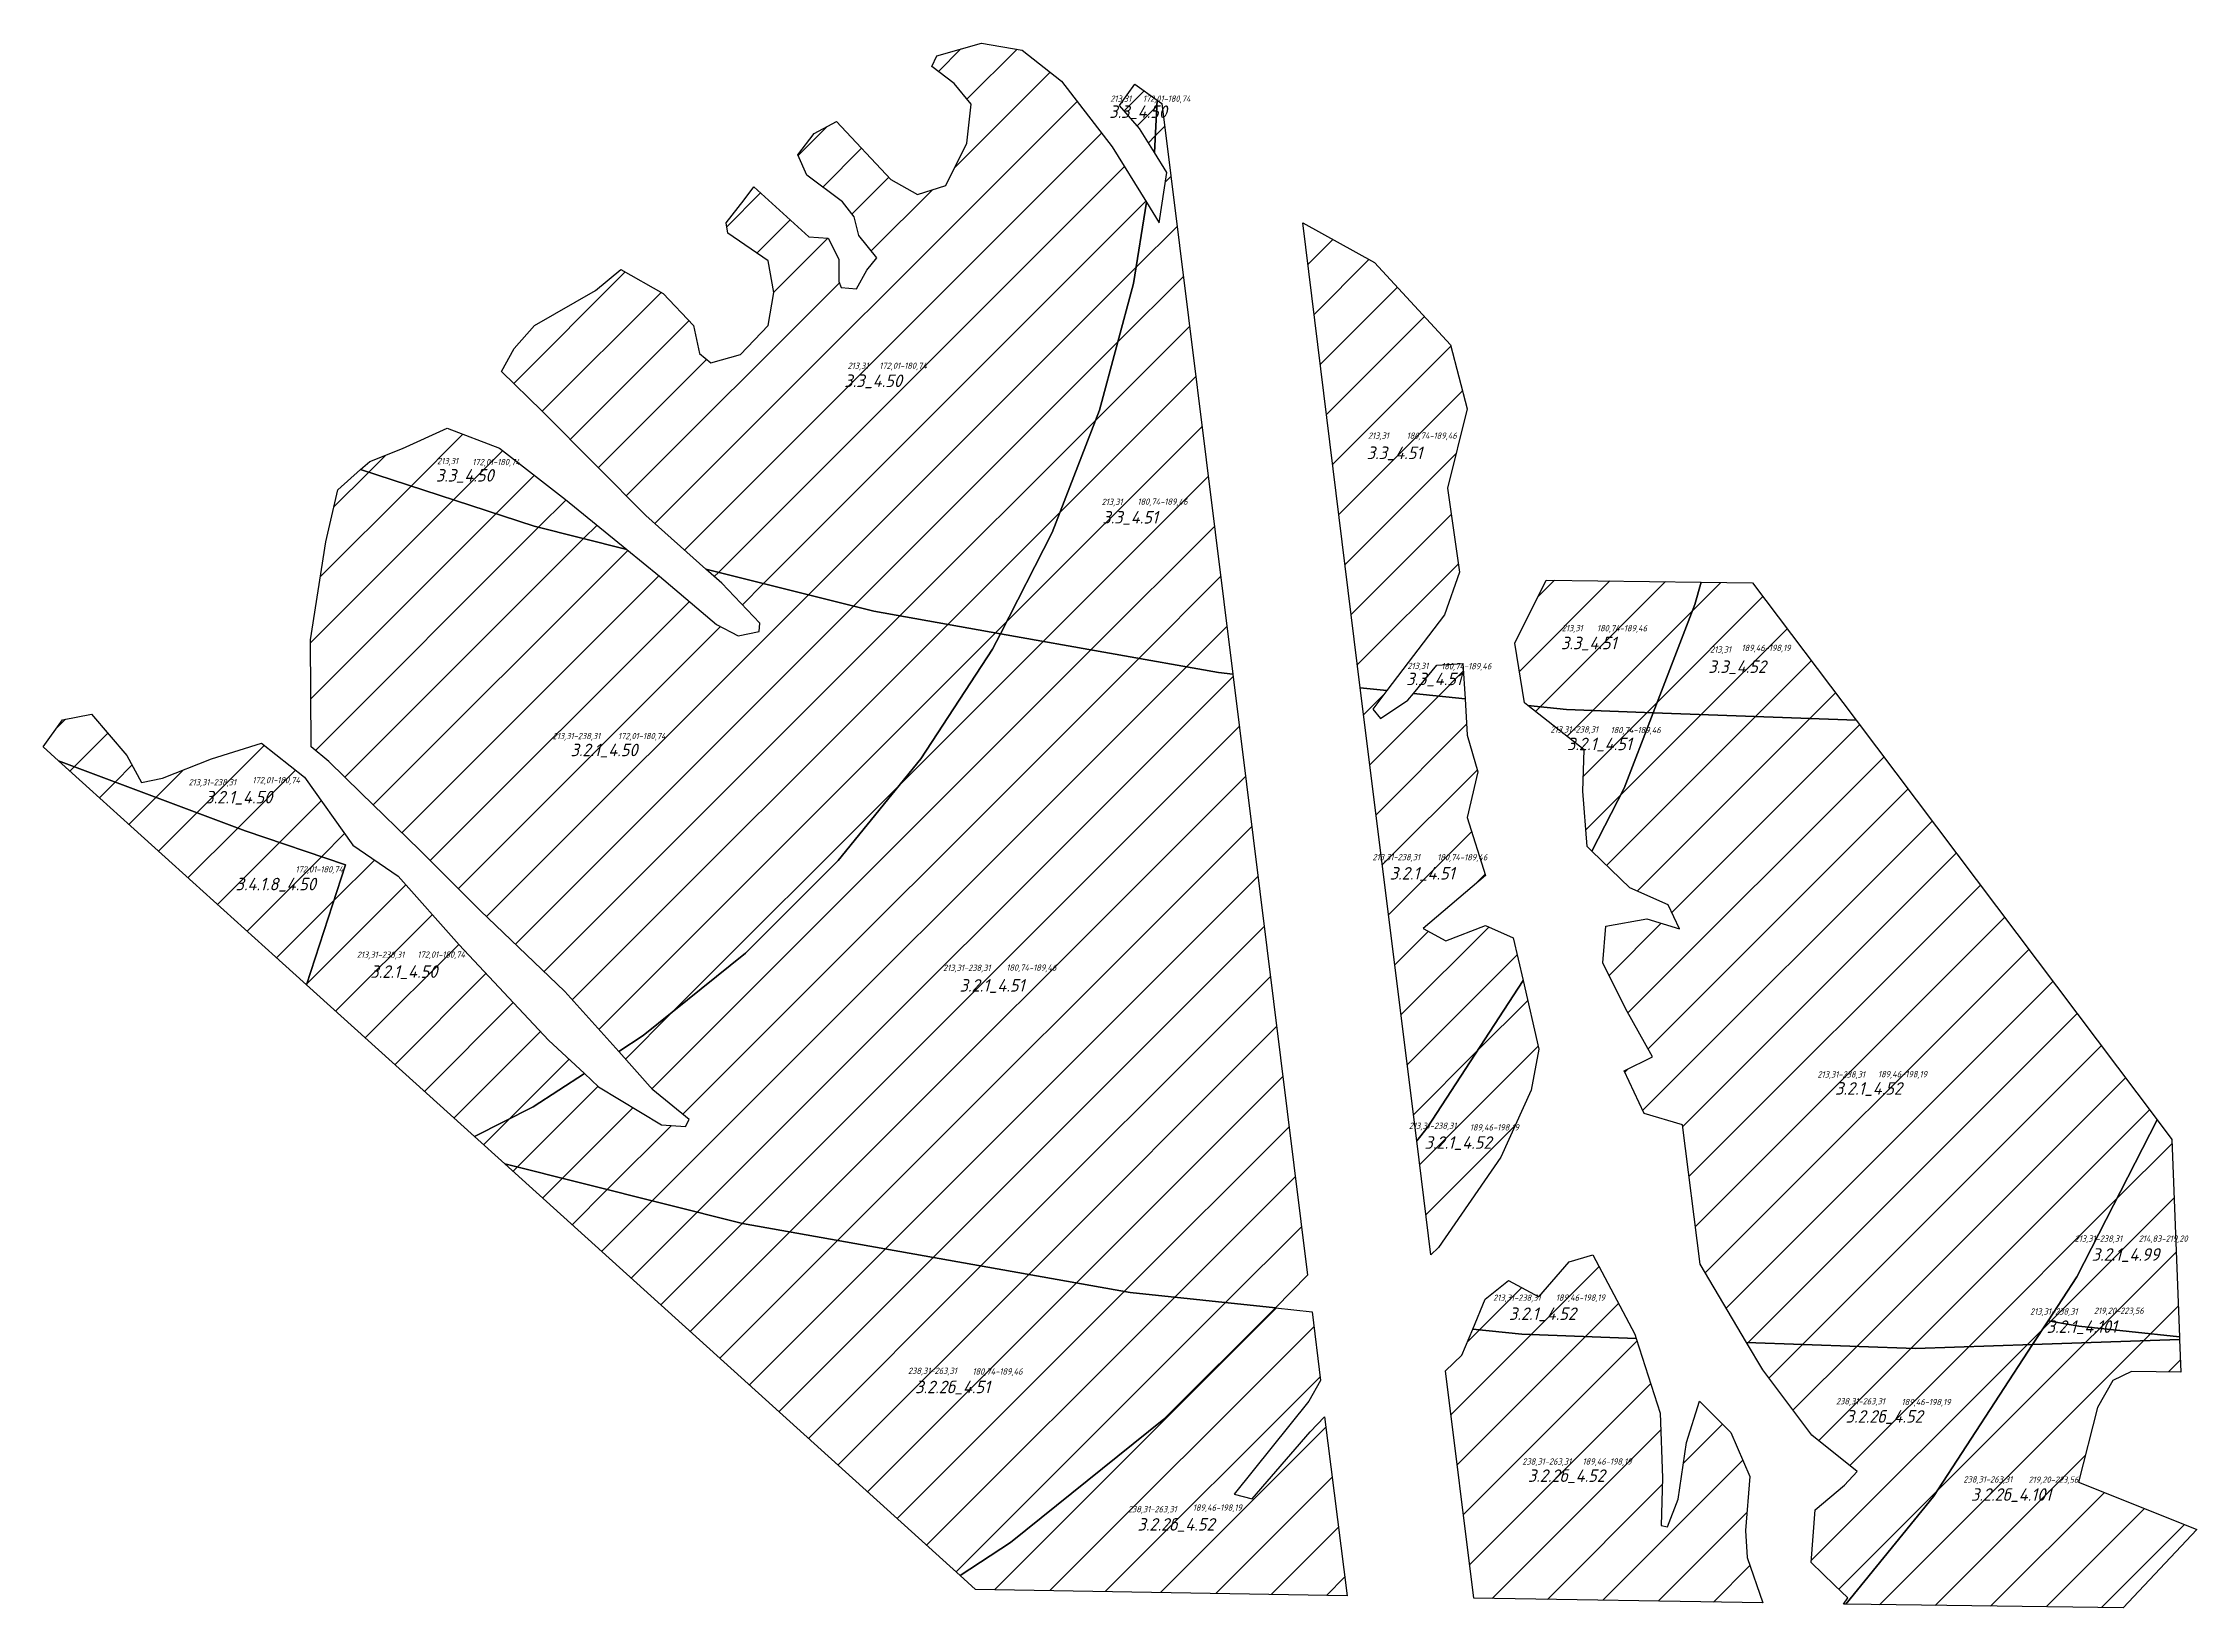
# Model space of a CAD drawing. Header units: millimetres. Extents: x 2242288 to 2245577, y 377443 to 382303.
# Drawn here: x 2242724 to 2244444, y 381054 to 382303 of the extents above; entities that cross this region are included whole.
import ezdxf

# ---------------------------------------------------------------- set-up
doc = ezdxf.new("R2010")
doc.units = ezdxf.units.MM
for name, color, linetype in [('об_3.2.1_4.101', 41, 'Continuous'), ('об_3.2.1_4.50', 41, 'Continuous'), ('об_3.2.1_4.51', 41, 'Continuous'), ('об_3.2.1_4.52', 41, 'Continuous'), ('об_3.2.1_4.99', 41, 'Continuous'), ('об_3.2.2б_4.101', 41, 'Continuous'), ('об_3.2.2б_4.51', 41, 'Continuous'), ('об_3.2.2б_4.52', 41, 'Continuous'), ('об_3.3_4.50', 41, 'Continuous'), ('об_3.3_4.51', 41, 'Continuous'), ('об_3.3_4.52', 41, 'Continuous'), ('об_3.4.1.8_4.50', 41, 'Continuous'), ('подписи', 41, 'Continuous'), ('штриховка_об_3.2.1_4.101', 41, 'Continuous'), ('штриховка_об_3.2.1_4.50', 41, 'Continuous'), ('штриховка_об_3.2.1_4.51', 41, 'Continuous'), ('штриховка_об_3.2.1_4.52', 41, 'Continuous'), ('штриховка_об_3.2.1_4.99', 41, 'Continuous'), ('штриховка_об_3.2.2б_4.51', 41, 'Continuous'), ('штриховка_об_3.2.2б_4.52', 41, 'Continuous'), ('штриховка_об_3.3_4.50', 41, 'Continuous'), ('штриховка_об_3.3_4.51', 41, 'Continuous'), ('штриховка_об_3.3_4.52', 41, 'Continuous'), ('штриховка_об_3.4.1.8_4.50', 41, 'Continuous')]:
    doc.layers.add(name, color=color, linetype=linetype)
doc.styles.add('GOST-2.304_Type-B_italic', font='GOST Common Italic.ttf')

msp = doc.modelspace()

# ---------------------------------------------------------------- texts
at = {"layer": 'подписи', "attachment_point": 1, "style": 'GOST-2.304_Type-B_italic'}
for s, insert, char_height in [('213,31', (2243576.1, 382261.6), 5), ('172,01-180,74', (2243602.1, 382261.6), 5), ('3.3_4.50', (2243575.2, 382253.7), 10), ('3.3_4.50', (2243363.7, 382038.8), 10), ('213,31', (2243366.4, 382048.3), 5), ('172,01-180,74', (2243391.7, 382048.3), 5), ('3.3_4.51', (2243780.8, 381981.3), 10), ('213,31', (2243781.8, 381992.5), 5), ('180,74-189,46', (2243812.7, 381992.5), 5), ('3.3_4.50', (2243037.7, 381963.3), 10), ('213,31', (2243038.7, 381972.2), 5), ('172,01-180,74', (2243066.8, 381971.4), 5), ('213,31', (2243569.2, 381939.6), 5), ('3.3_4.51', (2243569.7, 381929.8), 10), ('180,74-189,46', (2243597.8, 381939.8), 5), ('3.3_4.51', (2243935.8, 381829.4), 10), ('213,31', (2243936.5, 381838.8), 5), ('180,74-189,46', (2243964.6, 381838.7), 5), ('213,31', (2243813.3, 381808.6), 5), ('180,74-189,46', (2243840.3, 381808.4), 5), ('3.3_4.52', (2244053.4, 381810.5), 10), ('213,31', (2244054.9, 381821.7), 5), ('189,46-198,19', (2244080, 381823), 5), ('3.3_4.51', (2243812.3, 381800.7), 10), ('213,31-238,31', (2243927.5, 381757.9), 5), ('180,74-189,46', (2243975.5, 381757.4), 5), ('213,31-238,31', (2243131, 381752.6), 5), ('3.2.1_4.50', (2243145.2, 381744), 10), ('172,01-180,74', (2243183.1, 381752.6), 5), ('3.2.1_4.51', (2243940.6, 381748.8), 10), ('213,31-238,31', (2242840.3, 381715.7), 5), ('3.2.1_4.50', (2242853.6, 381706.3), 10), ('172,01-180,74', (2242891.3, 381717.4), 5), ('213,31-238,31', (2243785.4, 381655.9), 5), ('180,74-189,46', (2243837.1, 381655.8), 5), ('3.4.1.8_4.50', (2242877.8, 381636.9), 10), ('172,01-180,74', (2242925.7, 381646.2), 5), ('3.2.1_4.51', (2243799.2, 381645.5), 10), ('213,31-238,31', (2242974.6, 381578), 5), ('172,01-180,74', (2243023, 381578.1), 5), ('213,31-238,31', (2243442.6, 381567.5), 5), ('180,74-189,46', (2243493.1, 381567.7), 5), ('3.2.1_4.50', (2242985.4, 381567), 10), ('3.2.1_4.51', (2243455.8, 381556), 10), ('213,31-238,31', (2244140.6, 381482.4), 5), ('189,46-198,19', (2244188.9, 381482.6), 5), ('3.2.1_4.52', (2244154.6, 381473.7), 10), ('213,31-238,31', (2243814.5, 381441.4), 5), ('3.2.1_4.52', (2243826.9, 381430.5), 10), ('189,46-198,19', (2243863.1, 381440.1), 5), ('213,31-238,31', (2244345.9, 381351.3), 5), ('214,83-219,20', (2244397, 381351.3), 5), ('3.2.1_4.99', (2244359.5, 381341.1), 10), ('213,31-238,31', (2243881.7, 381304.1), 5), ('3.2.1_4.52', (2243894.3, 381293.8), 10), ('189,46-198,19', (2243931.8, 381304.2), 5), ('213,31-238,31', (2244310.3, 381293.1), 5), ('219,20-223,56', (2244361.3, 381293.7), 5), ('3.2.1_4.101', (2244323.5, 381283.5), 10), ('238,31-263,31', (2243414.6, 381245.7), 5), ('180,74-189,46', (2243466.1, 381245.2), 5), ('3.2.2б_4.51', (2243420.3, 381235.3), 10), ('238,31-263,31', (2244155.4, 381221.4), 5), ('3.2.2б_4.52', (2244163.1, 381211.8), 10), ('189,46-198,19', (2244207.7, 381220.8), 5), ('238,31-263,31', (2243905, 381173.3), 5), ('189,46-198,19', (2243953.1, 381173.3), 5), ('3.2.2б_4.52', (2243909.4, 381164.5), 10), ('238,31-263,31', (2244257.1, 381159), 5), ('219,20-223,56', (2244309.1, 381158.8), 5), ('3.2.2б_4.101', (2244263.1, 381149.4), 10), ('238,31-263,31', (2243590.1, 381135.2), 5), ('3.2.2б_4.52', (2243597.8, 381125.6), 10), ('189,46-198,19', (2243642, 381136.5), 5)]:
    msp.add_mtext_dynamic_manual_height_columns(s, width=75.27, gutter_width=12.5, heights=[0], dxfattribs=dict(at, insert=insert, char_height=char_height))

# ---------------------------------------------------------------- hatches: boundary and pattern name
at = {"layer": 'штриховка_об_3.2.1_4.101'}
h = msp.add_hatch(dxfattribs=at)
h.set_pattern_fill('ANSI31', color=256, scale=10)
h.paths.add_polyline_path([(2244312.4, 381264.2), (2244324.8, 381283.2), (2244349.4, 381278.9), (2244429.5, 381270.3), (2244429.6, 381268.1)])
at = {"layer": 'штриховка_об_3.2.1_4.50'}
h = msp.add_hatch(dxfattribs=at)
h.set_pattern_fill('ANSI31', color=256, scale=10)
h.paths.add_polyline_path([(2243183.7, 381498.2), (2243140.7, 381546.2), (2243073.2, 381610.8), (2243025, 381659), (2242977.8, 381704.8), (2242952.2, 381729.9), (2242938.2, 381741.5), (2242937.8, 381826.8), (2242949.8, 381905.3), (2242959.4, 381946.8), (2242977.6, 381962.9), (2243116.3, 381917.7), (2243190.2, 381899.1), (2243216.4, 381877.8), (2243261.7, 381839.3), (2243279, 381830.1), (2243295.9, 381833.5), (2243296.4, 381840.3), (2243266, 381872.1), (2243253.4, 381883.3), (2243387.3, 381849.7), (2243488.4, 381831.8), (2243482.1, 381819.5), (2243424.9, 381731.8), (2243358.9, 381650.6), (2243284.8, 381576.7), (2243203.3, 381510.9)])
h = msp.add_hatch(dxfattribs=at)
h.set_pattern_fill('ANSI31', color=256, scale=10)
h.paths.add_polyline_path([(2242736.6, 381730.3), (2242724.2, 381741.5), (2242739.6, 381763.1), (2242762.8, 381767.5), (2242791.2, 381734.7), (2242802.8, 381713), (2242819.6, 381716.4), (2242858.7, 381731.8), (2242898.7, 381744.3), (2242932.9, 381717.3), (2242971.5, 381662.9), (2243007.6, 381638.3), (2243056.3, 381583.3), (2243127.7, 381507.2), (2243156.4, 381480.6), (2243115.4, 381454.1), (2243068.5, 381430.3), (2242934.4, 381551.4), (2242965.5, 381647.3), (2242885.6, 381674.3)])
at = {"layer": 'штриховка_об_3.2.1_4.51'}
h = msp.add_hatch(dxfattribs=at)
h.set_pattern_fill('ANSI31', color=256, scale=10)
h.paths.add_polyline_path([(2243068.5, 381430.3), (2243115.4, 381454.1), (2243156.4, 381480.6), (2243167.7, 381470.1), (2243217.8, 381439.7), (2243237.1, 381438.3), (2243240, 381444), (2243211, 381467.7), (2243183.7, 381498.2), (2243203.3, 381510.9), (2243284.8, 381576.7), (2243358.9, 381650.6), (2243424.9, 381731.8), (2243482.1, 381819.5), (2243488.4, 381831.8), (2243662.4, 381800.8), (2243673.9, 381799.6), (2243733.5, 381319.7), (2243708, 381293.4), (2243592, 381305.8), (2243282.5, 381360.8), (2243092.7, 381408.4)])
h = msp.add_hatch(dxfattribs=at)
h.set_pattern_fill('ANSI31', color=256, scale=10)
h.paths.add_polyline_path([(2243775.7, 381788.7), (2243797, 381786.5), (2243785.6, 381771.5), (2243791.7, 381764.2), (2243813.6, 381778.8), (2243818.1, 381784.2), (2243859.3, 381779.8), (2243861.1, 381750.8), (2243869.6, 381721.6), (2243861.1, 381685.1), (2243875.7, 381638.8), (2243825.8, 381596.3), (2243844.1, 381586.5), (2243875.7, 381598.7), (2243897.6, 381589), (2243905.8, 381555), (2243829.1, 381437.3), (2243820.7, 381426.9)])
h = msp.add_hatch(dxfattribs=at)
h.set_pattern_fill('ANSI31', color=256, scale=10)
h.paths.add_polyline_path([(2243960.6, 381658.3), (2243956.8, 381662), (2243953.4, 381706.2), (2243954.5, 381739.1), (2243909.5, 381774.5), (2243940.4, 381771.2), (2244009.5, 381768.7), (2243986.3, 381708.6)])
at = {"layer": 'штриховка_об_3.2.1_4.52'}
h = msp.add_hatch(dxfattribs=at)
h.set_pattern_fill('ANSI31', color=256, scale=10)
h.paths.add_polyline_path([(2243960.6, 381658.3), (2243986.3, 381708.6), (2244009.5, 381768.7), (2244171.4, 381762.8), (2244411.8, 381443.6), (2244347.6, 381318.2), (2244324.8, 381283.2), (2244312.4, 381264.2), (2244218.9, 381261), (2244083.9, 381265.9), (2244047, 381328.4), (2244032.8, 381439.6), (2244002.2, 381448.7), (2243986.3, 381482.7), (2244009, 381494), (2243987.4, 381532.6), (2243969.3, 381568.9), (2243971.6, 381598.4), (2244004.5, 381604.1), (2244030.5, 381596.2), (2244021.5, 381615.4), (2243990.8, 381629)])
h = msp.add_hatch(dxfattribs=at)
h.set_pattern_fill('ANSI31', color=256, scale=10)
h.paths.add_polyline_path([(2243820.7, 381426.9), (2243829.1, 381437.3), (2243905.8, 381555), (2243918.3, 381500.1), (2243912.2, 381467.2), (2243887.9, 381413.7), (2243838, 381341.8), (2243832, 381335.7)])
h = msp.add_hatch(dxfattribs=at)
h.set_pattern_fill('ANSI31', color=256, scale=10)
h.paths.add_polyline_path([(2243865.5, 381276.6), (2243875.4, 381300.4), (2243894, 381315.3), (2243918.3, 381302.2), (2243942.5, 381330.2), (2243961.2, 381335.8), (2243994.8, 381272.4), (2243995.8, 381269.1), (2243904.7, 381272.5)])
at = {"layer": 'штриховка_об_3.2.1_4.99'}
h = msp.add_hatch(dxfattribs=at)
h.set_pattern_fill('ANSI31', color=256, scale=10)
h.paths.add_polyline_path([(2244324.8, 381283.2), (2244347.6, 381318.2), (2244411.8, 381443.6), (2244423.5, 381428), (2244429.5, 381270.3), (2244349.4, 381278.9)])
at = {"layer": 'штриховка_об_3.2.2б_4.51'}
h = msp.add_hatch(dxfattribs=at)
h.set_pattern_fill('ANSI31', color=256, scale=10)
h.paths.add_polyline_path([(2243092.7, 381408.4), (2243282.5, 381360.8), (2243592, 381305.8), (2243708, 381293.4), (2243618.8, 381204.6), (2243496.6, 381106), (2243456.2, 381079.8)])
at = {"layer": 'штриховка_об_3.2.2б_4.52'}
h = msp.add_hatch(dxfattribs=at)
h.set_pattern_fill('ANSI31', color=256, scale=10)
h.paths.add_polyline_path([(2243456.2, 381079.8), (2243496.6, 381106), (2243618.8, 381204.6), (2243708, 381293.4), (2243737.2, 381290.3), (2243744, 381235.4), (2243734.5, 381218.9), (2243674.9, 381144.6), (2243689.5, 381141), (2243735.7, 381194.5), (2243747.1, 381206.5), (2243765.2, 381063.6), (2243468.5, 381068.7)])
h = msp.add_hatch(dxfattribs=at)
h.set_pattern_fill('ANSI31', color=256, scale=10)
h.paths.add_polyline_path([(2243866.2, 381061.7), (2243843.6, 381243.1), (2243856.7, 381255.6), (2243865.5, 381276.6), (2243904.7, 381272.5), (2243995.8, 381269.1), (2244015.2, 381209.3), (2244016.9, 381157.7), (2244015.8, 381119.6), (2244020.9, 381118.5), (2244029.4, 381140.6), (2244036.2, 381186), (2244046.4, 381218.9), (2244071.4, 381194), (2244086.7, 381158.8), (2244083.3, 381115.7), (2244084.4, 381094.1), (2244097, 381057.9)])
h = msp.add_hatch(dxfattribs=at)
h.set_pattern_fill('ANSI31', color=256, scale=10)
h.paths.add_polyline_path([(2244083.9, 381265.9), (2244218.9, 381261), (2244312.4, 381264.2), (2244233.3, 381142.8), (2244163.4, 381056.8), (2244161.3, 381056.8), (2244165, 381061.8), (2244154.2, 381072), (2244135.5, 381090.2), (2244138.9, 381132.1), (2244162.2, 381152), (2244172.4, 381162.8), (2244136.1, 381191.7), (2244096.9, 381243.9)])
h = msp.add_hatch(dxfattribs=at)
h.set_pattern_fill('ANSI31', color=256, scale=10)
h.paths.add_polyline_path([(2244163.4, 381056.8), (2244233.3, 381142.8), (2244312.4, 381264.2), (2244429.6, 381268.1), (2244430.6, 381242.2), (2244391.3, 381242.6), (2244376.5, 381235.4), (2244364.2, 381213.8), (2244349.1, 381154.4), (2244412.3, 381129), (2244443.5, 381116.5), (2244384.6, 381053.9)])
at = {"layer": 'штриховка_об_3.3_4.50'}
h = msp.add_hatch(dxfattribs=at)
h.set_pattern_fill('ANSI31', color=256, scale=10)
h.paths.add_polyline_path([(2243253.4, 381883.3), (2243205.3, 381926.1), (2243166.2, 381965.6), (2243122.4, 382009.9), (2243090.1, 382041.3), (2243100.2, 382059.6), (2243116.6, 382077.9), (2243165.3, 382105.8), (2243185.5, 382122.7), (2243219.2, 382103.4), (2243243.3, 382077.9), (2243248.2, 382055.7), (2243257.3, 382048), (2243280.9, 382054.8), (2243303.1, 382077.9), (2243307.5, 382104.4), (2243303.1, 382129.5), (2243270.8, 382151.6), (2243269.4, 382159.8), (2243283.8, 382178.2), (2243291.5, 382188.8), (2243335.4, 382148.8), (2243350.8, 382147.8), (2243359.5, 382130.9), (2243359.5, 382113.1), (2243361.4, 382108.3), (2243373.5, 382107.3), (2243381.7, 382122.2), (2243389.9, 382131.9), (2243375.4, 382149.7), (2243371.6, 382164.7), (2243362.4, 382176.7), (2243334, 382197.9), (2243326.7, 382214.3), (2243339.7, 382231.2), (2243357.6, 382240.8), (2243401, 382194.5), (2243422.2, 382182.5), (2243444.8, 382189.7), (2243461.7, 382223.5), (2243465.1, 382254.8), (2243451.6, 382271.2), (2243433.7, 382284.7), (2243437.6, 382293.3), (2243473.3, 382303.5), (2243505.7, 382297.7), (2243537.3, 382273.1), (2243577.5, 382220.7), (2243605.1, 382176.3), (2243594.7, 382111.4), (2243567.5, 382010.3), (2243529.8, 381912.7), (2243488.4, 381831.8), (2243387.3, 381849.7)])
h = msp.add_hatch(dxfattribs=at)
h.set_pattern_fill('ANSI31', color=256, scale=5)
h.paths.add_polyline_path([(2243611.3, 382216.2), (2243599.4, 382235.3), (2243583.6, 382253.6), (2243595.8, 382270.6), (2243613.6, 382258)])
h = msp.add_hatch(dxfattribs=at)
h.set_pattern_fill('ANSI31', color=256, scale=10)
h.paths.add_polyline_path([(2242977.6, 381962.9), (2242985, 381969.4), (2243011, 381979.6), (2243046.7, 381996), (2243088.6, 381980), (2243141.2, 381939.1), (2243190.2, 381899.1), (2243116.3, 381917.7)])
at = {"layer": 'штриховка_об_3.3_4.51'}
h = msp.add_hatch(dxfattribs=at)
h.set_pattern_fill('ANSI31', color=256, scale=10)
h.paths.add_polyline_path([(2243488.4, 381831.8), (2243529.8, 381912.7), (2243567.5, 382010.3), (2243594.7, 382111.4), (2243605.1, 382176.3), (2243615.2, 382159.9), (2243621.3, 382200), (2243611.3, 382216.2), (2243613.6, 382258), (2243617.3, 382255.3), (2243673.9, 381799.6), (2243662.4, 381800.8)])
h = msp.add_hatch(dxfattribs=at)
h.set_pattern_fill('ANSI31', color=256, scale=10)
h.paths.add_polyline_path([(2243775.7, 381788.7), (2243729.7, 382159.9), (2243786.9, 382128.2), (2243847.7, 382062.5), (2243861.1, 382011.3), (2243845.3, 381948), (2243855, 381881.1), (2243842.9, 381847), (2243797, 381786.5)])
h = msp.add_hatch(dxfattribs=at)
h.set_pattern_fill('ANSI31', color=256, scale=10)
h.paths.add_polyline_path([(2243909.5, 381774.5), (2243906.9, 381776.5), (2243899, 381824.2), (2243924, 381874.7), (2244047.7, 381873), (2244042.8, 381855.1), (2244009.5, 381768.7), (2243940.4, 381771.2)])
h = msp.add_hatch(dxfattribs=at)
h.set_pattern_fill('ANSI31', color=256, scale=10)
h.paths.add_polyline_path([(2243818.1, 381784.2), (2243836.8, 381806.8), (2243857.5, 381808.1), (2243859.3, 381779.8)])
at = {"layer": 'штриховка_об_3.3_4.52'}
h = msp.add_hatch(dxfattribs=at)
h.set_pattern_fill('ANSI31', color=256, scale=10)
h.paths.add_polyline_path([(2244009.5, 381768.7), (2244042.8, 381855.1), (2244047.7, 381873), (2244088.9, 381872.4), (2244171.4, 381762.8)])
at = {"layer": 'штриховка_об_3.4.1.8_4.50'}
h = msp.add_hatch(dxfattribs=at)
h.set_pattern_fill('ANSI31', color=256, scale=10)
h.paths.add_polyline_path([(2242736.6, 381730.3), (2242885.6, 381674.3), (2242965.5, 381647.3), (2242934.4, 381551.4)])

# ---------------------------------------------------------------- linework, layer by layer
at = {"layer": 'об_3.2.1_4.101'}
msp.add_lwpolyline([(2244312.4, 381264.2), (2244324.8, 381283.2), (2244349.4, 381278.9), (2244429.5, 381270.3), (2244429.6, 381268.1)], close=True, dxfattribs=at)
at = {"layer": 'об_3.2.1_4.50'}
for points in [[(2243183.7, 381498.2), (2243140.7, 381546.2), (2243073.2, 381610.8), (2243025, 381659), (2242977.8, 381704.8), (2242952.2, 381729.9), (2242938.2, 381741.5), (2242937.8, 381826.8), (2242949.8, 381905.3), (2242959.4, 381946.8), (2242977.6, 381962.9), (2243116.3, 381917.7), (2243190.2, 381899.1), (2243216.4, 381877.8), (2243261.7, 381839.3), (2243279, 381830.1), (2243295.9, 381833.5), (2243296.4, 381840.3), (2243266, 381872.1), (2243253.4, 381883.3), (2243387.3, 381849.7), (2243488.4, 381831.8), (2243482.1, 381819.5), (2243424.9, 381731.8), (2243358.9, 381650.6), (2243284.8, 381576.7), (2243203.3, 381510.9)], [(2242736.6, 381730.3), (2242724.2, 381741.5), (2242739.6, 381763.1), (2242762.8, 381767.5), (2242791.2, 381734.7), (2242802.8, 381713), (2242819.6, 381716.4), (2242858.7, 381731.8), (2242898.7, 381744.3), (2242932.9, 381717.3), (2242971.5, 381662.9), (2243007.6, 381638.3), (2243056.3, 381583.3), (2243127.7, 381507.2), (2243156.4, 381480.6), (2243115.4, 381454.1), (2243068.5, 381430.3), (2242934.4, 381551.4), (2242965.5, 381647.3), (2242885.6, 381674.3)]]:
    msp.add_lwpolyline(points, close=True, dxfattribs=at)
at = {"layer": 'об_3.2.1_4.51'}
for points in [[(2243068.5, 381430.3), (2243115.4, 381454.1), (2243156.4, 381480.6), (2243167.7, 381470.1), (2243217.8, 381439.7), (2243237.1, 381438.3), (2243240, 381444), (2243211, 381467.7), (2243183.7, 381498.2), (2243203.3, 381510.9), (2243284.8, 381576.7), (2243358.9, 381650.6), (2243424.9, 381731.8), (2243482.1, 381819.5), (2243488.4, 381831.8), (2243662.4, 381800.8), (2243673.9, 381799.6), (2243733.5, 381319.7), (2243708, 381293.4), (2243592, 381305.8), (2243282.5, 381360.8), (2243092.7, 381408.4)], [(2243775.7, 381788.7), (2243797, 381786.5), (2243785.6, 381771.5), (2243791.7, 381764.2), (2243813.6, 381778.8), (2243818.1, 381784.2), (2243859.3, 381779.8), (2243861.1, 381750.8), (2243869.6, 381721.6), (2243861.1, 381685.1), (2243875.7, 381638.8), (2243825.8, 381596.3), (2243844.1, 381586.5), (2243875.7, 381598.7), (2243897.6, 381589), (2243905.8, 381555), (2243829.1, 381437.3), (2243820.7, 381426.9)], [(2243960.6, 381658.3), (2243956.8, 381662), (2243953.4, 381706.2), (2243954.5, 381739.1), (2243909.5, 381774.5), (2243940.4, 381771.2), (2244009.5, 381768.7), (2243986.3, 381708.6)]]:
    msp.add_lwpolyline(points, close=True, dxfattribs=at)
at = {"layer": 'об_3.2.1_4.52'}
for points in [[(2243960.6, 381658.3), (2243986.3, 381708.6), (2244009.5, 381768.7), (2244171.4, 381762.8), (2244411.8, 381443.6), (2244347.6, 381318.2), (2244324.8, 381283.2), (2244312.4, 381264.2), (2244218.9, 381261), (2244083.9, 381265.9), (2244047, 381328.4), (2244032.8, 381439.6), (2244002.2, 381448.7), (2243986.3, 381482.7), (2244009, 381494), (2243987.4, 381532.6), (2243969.3, 381568.9), (2243971.6, 381598.4), (2244004.5, 381604.1), (2244030.5, 381596.2), (2244021.5, 381615.4), (2243990.8, 381629)], [(2243820.7, 381426.9), (2243829.1, 381437.3), (2243905.8, 381555), (2243918.3, 381500.1), (2243912.2, 381467.2), (2243887.9, 381413.7), (2243838, 381341.8), (2243832, 381335.7)], [(2243865.5, 381276.6), (2243875.4, 381300.4), (2243894, 381315.3), (2243918.3, 381302.2), (2243942.5, 381330.2), (2243961.2, 381335.8), (2243994.8, 381272.4), (2243995.8, 381269.1), (2243904.7, 381272.5)]]:
    msp.add_lwpolyline(points, close=True, dxfattribs=at)
at = {"layer": 'об_3.2.1_4.99'}
msp.add_lwpolyline([(2244324.8, 381283.2), (2244347.6, 381318.2), (2244411.8, 381443.6), (2244423.5, 381428), (2244429.5, 381270.3), (2244349.4, 381278.9)], close=True, dxfattribs=at)
at = {"layer": 'об_3.2.2б_4.101'}
msp.add_lwpolyline([(2244163.4, 381056.8), (2244233.3, 381142.8), (2244312.4, 381264.2), (2244429.6, 381268.1), (2244430.6, 381242.2), (2244391.3, 381242.6), (2244376.5, 381235.4), (2244364.2, 381213.8), (2244349.1, 381154.4), (2244412.3, 381129), (2244443.5, 381116.5), (2244384.6, 381053.9)], close=True, dxfattribs=at)
at = {"layer": 'об_3.2.2б_4.51'}
msp.add_lwpolyline([(2243092.7, 381408.4), (2243282.5, 381360.8), (2243592, 381305.8), (2243708, 381293.4), (2243618.8, 381204.6), (2243496.6, 381106), (2243456.2, 381079.8)], close=True, dxfattribs=at)
at = {"layer": 'об_3.2.2б_4.52'}
for points in [[(2243456.2, 381079.8), (2243496.6, 381106), (2243618.8, 381204.6), (2243708, 381293.4), (2243737.2, 381290.3), (2243744, 381235.4), (2243734.5, 381218.9), (2243674.9, 381144.6), (2243689.5, 381141), (2243735.7, 381194.5), (2243747.1, 381206.5), (2243765.2, 381063.6), (2243468.5, 381068.7)], [(2243866.2, 381061.7), (2243843.6, 381243.1), (2243856.7, 381255.6), (2243865.5, 381276.6), (2243904.7, 381272.5), (2243995.8, 381269.1), (2244015.2, 381209.3), (2244016.9, 381157.7), (2244015.8, 381119.6), (2244020.9, 381118.5), (2244029.4, 381140.6), (2244036.2, 381186), (2244046.4, 381218.9), (2244071.4, 381194), (2244086.7, 381158.8), (2244083.3, 381115.7), (2244084.4, 381094.1), (2244097, 381057.9)], [(2244083.9, 381265.9), (2244218.9, 381261), (2244312.4, 381264.2), (2244233.3, 381142.8), (2244163.4, 381056.8), (2244161.3, 381056.8), (2244165, 381061.8), (2244154.2, 381072), (2244135.5, 381090.2), (2244138.9, 381132.1), (2244162.2, 381152), (2244172.4, 381162.8), (2244136.1, 381191.7), (2244096.9, 381243.9)]]:
    msp.add_lwpolyline(points, close=True, dxfattribs=at)
at = {"layer": 'об_3.3_4.50'}
for points in [[(2243253.4, 381883.3), (2243205.3, 381926.1), (2243166.2, 381965.6), (2243122.4, 382009.9), (2243090.1, 382041.3), (2243100.2, 382059.6), (2243116.6, 382077.9), (2243165.3, 382105.8), (2243185.5, 382122.7), (2243219.2, 382103.4), (2243243.3, 382077.9), (2243248.2, 382055.7), (2243257.3, 382048), (2243280.9, 382054.8), (2243303.1, 382077.9), (2243307.5, 382104.4), (2243303.1, 382129.5), (2243270.8, 382151.6), (2243269.4, 382159.8), (2243283.8, 382178.2), (2243291.5, 382188.8), (2243335.4, 382148.8), (2243350.8, 382147.8), (2243359.5, 382130.9), (2243359.5, 382113.1), (2243361.4, 382108.3), (2243373.5, 382107.3), (2243381.7, 382122.2), (2243389.9, 382131.9), (2243375.4, 382149.7), (2243371.6, 382164.7), (2243362.4, 382176.7), (2243334, 382197.9), (2243326.7, 382214.3), (2243339.7, 382231.2), (2243357.6, 382240.8), (2243401, 382194.5), (2243422.2, 382182.5), (2243444.8, 382189.7), (2243461.7, 382223.5), (2243465.1, 382254.8), (2243451.6, 382271.2), (2243433.7, 382284.7), (2243437.6, 382293.3), (2243473.3, 382303.5), (2243505.7, 382297.7), (2243537.3, 382273.1), (2243577.5, 382220.7), (2243605.1, 382176.3), (2243594.7, 382111.4), (2243567.5, 382010.3), (2243529.8, 381912.7), (2243488.4, 381831.8), (2243387.3, 381849.7)], [(2243611.3, 382216.2), (2243599.4, 382235.3), (2243583.6, 382253.6), (2243595.8, 382270.6), (2243613.6, 382258)], [(2242977.6, 381962.9), (2242985, 381969.4), (2243011, 381979.6), (2243046.7, 381996), (2243088.6, 381980), (2243141.2, 381939.1), (2243190.2, 381899.1), (2243116.3, 381917.7)]]:
    msp.add_lwpolyline(points, close=True, dxfattribs=at)
at = {"layer": 'об_3.3_4.51'}
for points in [[(2243488.4, 381831.8), (2243529.8, 381912.7), (2243567.5, 382010.3), (2243594.7, 382111.4), (2243605.1, 382176.3), (2243615.2, 382159.9), (2243621.3, 382200), (2243611.3, 382216.2), (2243613.6, 382258), (2243617.3, 382255.3), (2243673.9, 381799.6), (2243662.4, 381800.8)], [(2243775.7, 381788.7), (2243729.7, 382159.9), (2243786.9, 382128.2), (2243847.7, 382062.5), (2243861.1, 382011.3), (2243845.3, 381948), (2243855, 381881.1), (2243842.9, 381847), (2243797, 381786.5)], [(2243909.5, 381774.5), (2243906.9, 381776.5), (2243899, 381824.2), (2243924, 381874.7), (2244047.7, 381873), (2244042.8, 381855.1), (2244009.5, 381768.7), (2243940.4, 381771.2)], [(2243818.1, 381784.2), (2243836.8, 381806.8), (2243857.5, 381808.1), (2243859.3, 381779.8)]]:
    msp.add_lwpolyline(points, close=True, dxfattribs=at)
at = {"layer": 'об_3.3_4.52'}
msp.add_lwpolyline([(2244009.5, 381768.7), (2244042.8, 381855.1), (2244047.7, 381873), (2244088.9, 381872.4), (2244171.4, 381762.8)], close=True, dxfattribs=at)
at = {"layer": 'об_3.4.1.8_4.50'}
msp.add_lwpolyline([(2242736.6, 381730.3), (2242885.6, 381674.3), (2242965.5, 381647.3), (2242934.4, 381551.4)], close=True, dxfattribs=at)

msp.set_redraw_order([(e.dxf.handle, doc.entitydb.next_handle()) for e in msp.query("TEXT MTEXT ATTDEF DIMENSION ARC_DIMENSION")])  # texts and dimensions are drawn at this point

doc.saveas('drawing.dxf')
